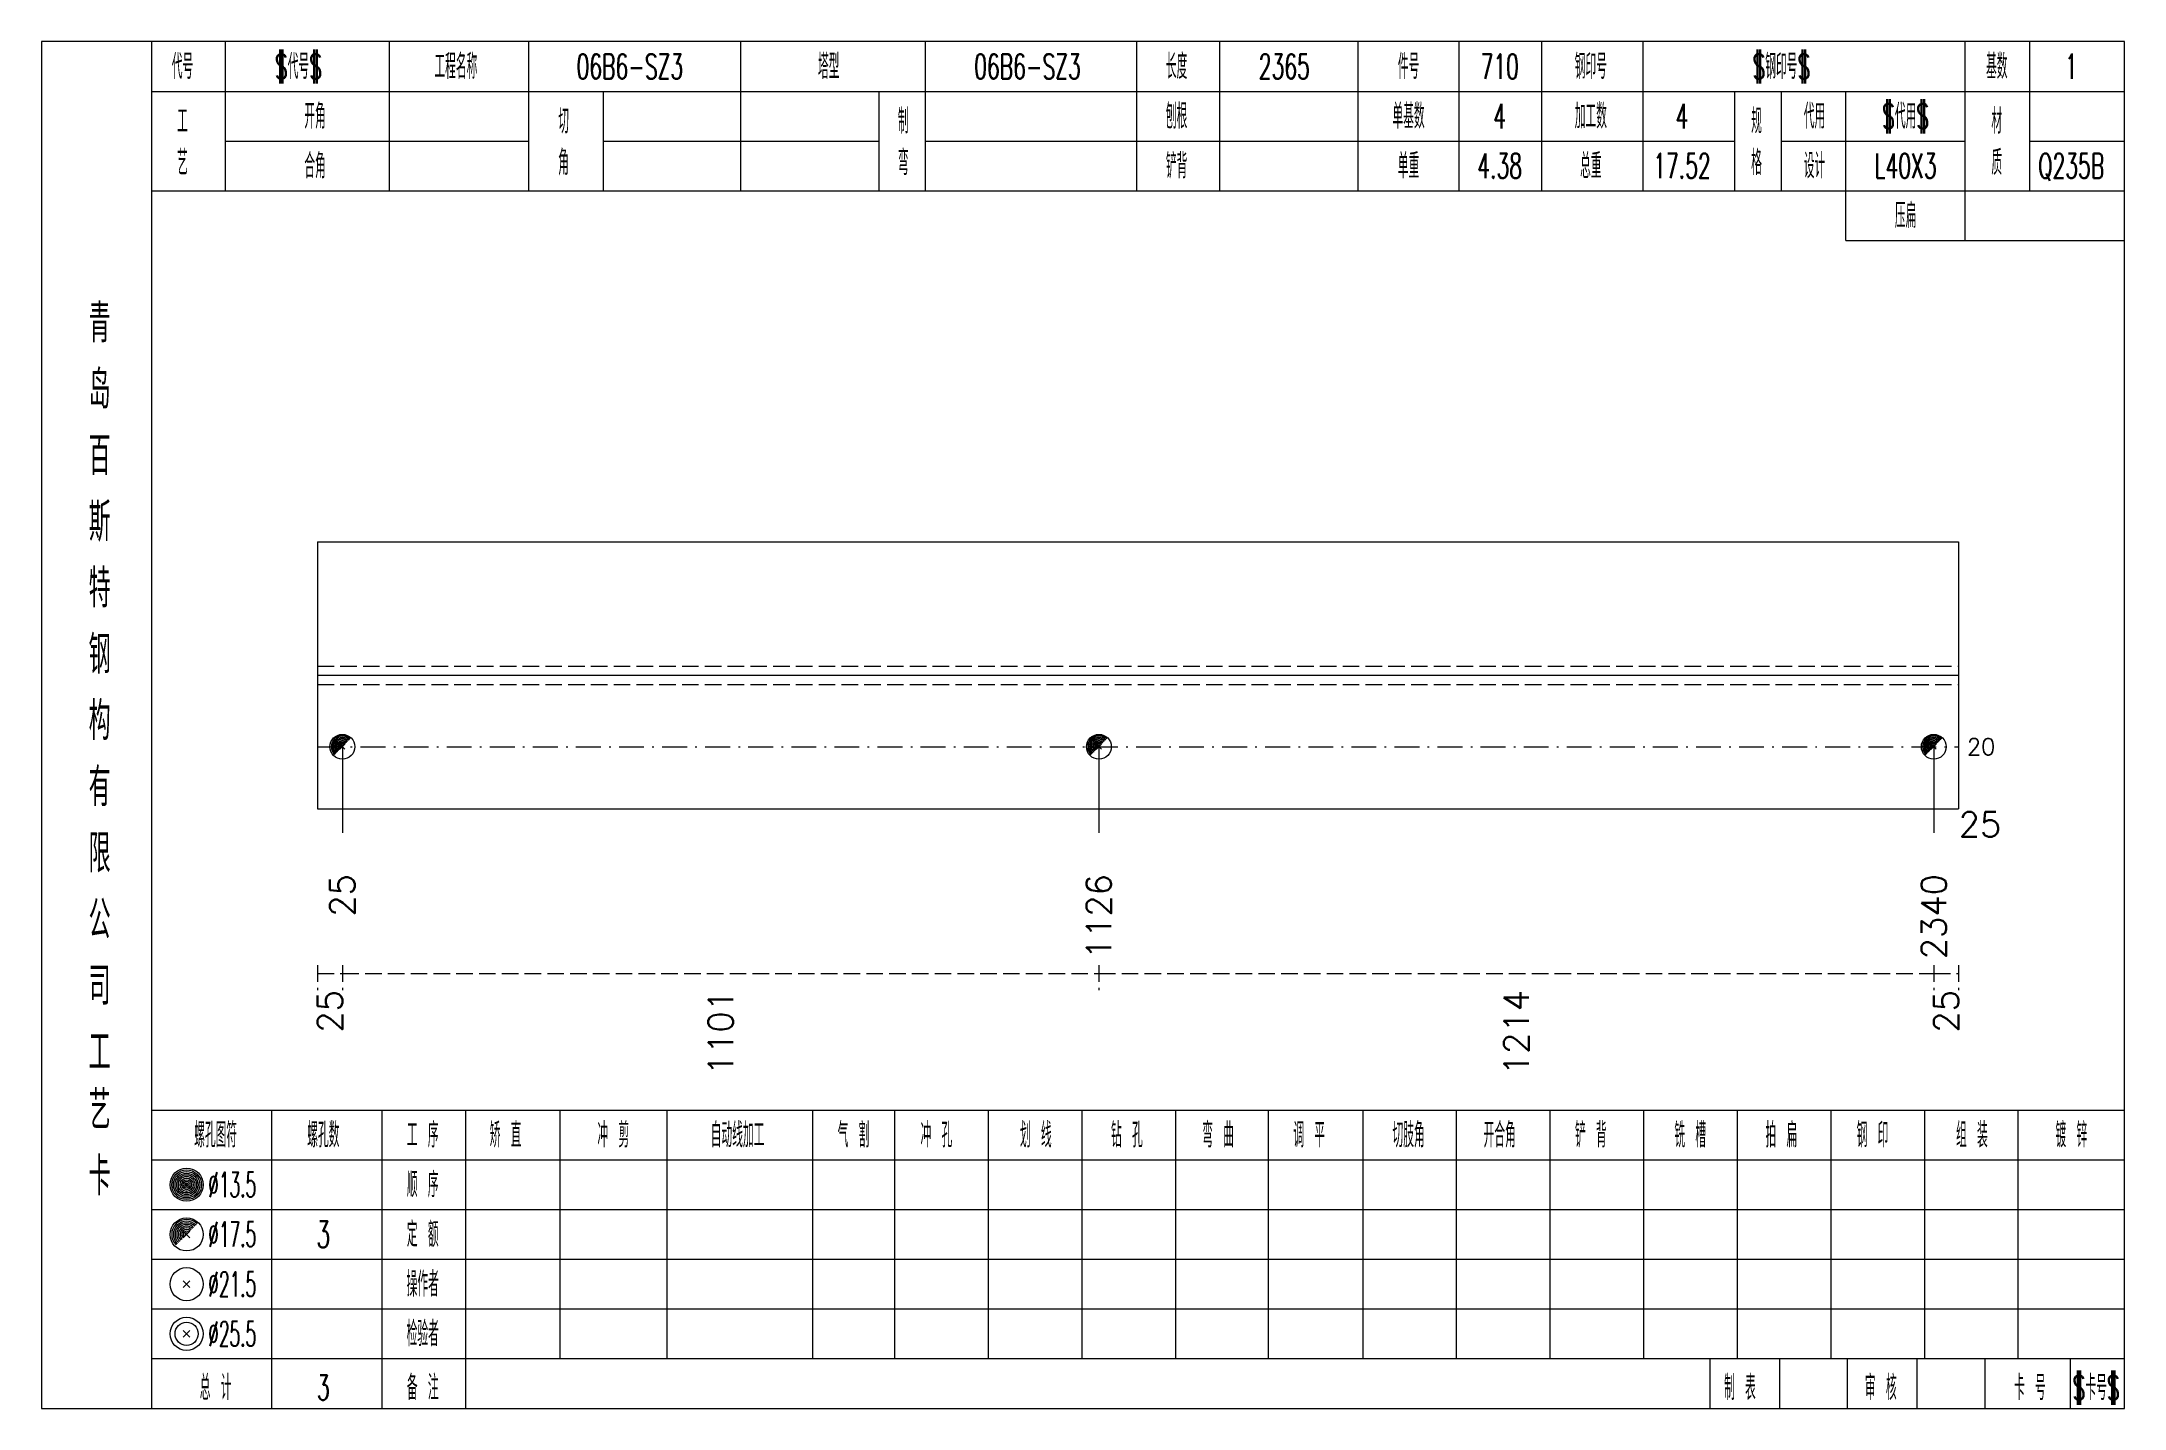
# Model space of a CAD drawing. Extents: x -533 to 8774, y 0 to 7979.
# Drawn here: x 3514 to 3765.4, y 2954.1 to 3119.1 of the extents above; entities that cross this region are included whole.
import ezdxf
from ezdxf.enums import TextEntityAlignment as Align

# ---------------------------------------------------------------- set-up
doc = ezdxf.new("R2010")
doc.units = 0
doc.header["$MEASUREMENT"] = 0
doc.linetypes.add('一点画线', pattern=[5.2, 3, -1, 0.2, -1])
doc.linetypes.add('虚线', pattern=[2.75, 2, -0.75])
doc.layers.get('0').update_dxf_attribs({"linetype": 'CONTINUOUS', "lineweight": 25})
for name, color, linetype, lineweight in [('1', 7, 'CONTINUOUS', 25), ('4', 7, 'CONTINUOUS', 25), ('5', 7, 'CONTINUOUS', 25)]:
    doc.layers.add(name, color=color, linetype=linetype, lineweight=lineweight)
doc.styles.get("Standard").update_dxf_attribs({"font": 'simplex.shx', "width": 0.7, "height": 3, "bigfont": 'gbhzfs.shx'})

msp = doc.modelspace()

# ---------------------------------------------------------------- texts
at = {"color": 7, "linetype": 'Continuous', "lineweight": 13}
msp.add_text('20', height=2, dxfattribs=at).set_placement((3746.4, 3033.93), align=Align.MIDDLE_LEFT)
at = {"color": 8, "linetype": 'Continuous', "lineweight": 9}
for s, p in [('1214', (3692.01, 3004.56)), ('25', (3548.8, 3004.56)), ('1101', (3595.96, 3004.56)), ('25', (3743.9, 3004.56))]:
    msp.add_text(s, height=3, rotation=90, dxfattribs=at).set_placement(p, align=Align.MIDDLE_RIGHT)
at = {"layer": '1', "color": 7, "linetype": 'Continuous', "lineweight": 13}
msp.add_text('25', height=3, dxfattribs=at).set_placement((3745.4, 3024.56), align=Align.MIDDLE_LEFT)
for s, p in [('25', (3550.3, 3018.56)), ('1126', (3641.62, 3018.56)), ('2340', (3742.4, 3018.56))]:
    msp.add_text(s, height=3, rotation=90, dxfattribs=at).set_placement(p, align=Align.MIDDLE_RIGHT)
at = {"layer": '4', "color": 1, "linetype": 'Continuous', "lineweight": 13}
for s, height, width, p in [('代号', 3, 0.6, (3531, 3116.06)), ('$代号$', 3, 0.6, (3545, 3116.06)), ('工程名称', 3, 0.6, (3564, 3116.06)), ('06B6-SZ3', 3, 0.6, (3585, 3116.06)), ('塔型', 3, 0.6, (3609, 3116.06)), ('06B6-SZ3', 3, 0.6, (3633, 3116.06)), ('长度', 3, 0.6, (3651, 3116.06)), ('2365', 3, 0.6, (3664, 3116.06)), ('件号', 3, 0.6, (3679, 3116.06)), ('710', 3, 0.6, (3690, 3116.06)), ('钢印号', 3, 0.6, (3701, 3116.06)), ('$钢印号$', 3, 0.6, (3724, 3116.06)), ('基数', 3, 0.6, (3750, 3116.06)), ('1', 3, 0.6, (3759, 3116.06)), ('工', 3, 0.6, (3531, 3109.46)), ('开角', 3, 0.6, (3547, 3110.06)), ('切', 3, 0.6, (3577, 3109.46)), ('制', 3, 0.6, (3618, 3109.46)), ('刨根', 3, 0.6, (3651, 3110.06)), ('单基数', 3, 0.6, (3679, 3110.06)), ('4', 3, 0.6, (3690, 3110.06)), ('加工数', 3, 0.6, (3701, 3110.06)), ('4', 3, 0.6, (3712, 3110.06)), ('规', 3, 0.6, (3721, 3109.46)), ('代用', 3, 0.6, (3728, 3110.06)), ('$代用$', 3, 0.6, (3739, 3110.06)), ('材', 3, 0.6, (3750, 3109.46)), ('艺', 3, 0.6, (3531, 3104.46)), ('合角', 3, 0.6, (3547, 3104.06)), ('角', 3, 0.6, (3577, 3104.46)), ('弯', 3, 0.6, (3618, 3104.46)), ('铲背', 3, 0.6, (3651, 3104.06)), ('单重', 3, 0.6, (3679, 3104.06)), ('4.38', 3, 0.6, (3690, 3104.06)), ('总重', 3, 0.6, (3701, 3104.06)), ('17.52', 3, 0.6, (3712, 3104.06)), ('格', 3, 0.6, (3721, 3104.46)), ('设计', 3, 0.6, (3728, 3104.06)), ('L40X3', 3, 0.6, (3739, 3104.06)), ('质', 3, 0.6, (3750, 3104.46)), ('Q235B', 3, 0.6, (3759, 3104.06)), ('压扁', 3, 0.6, (3739, 3098.06)), ('青', 4.6, 0.8, (3521, 3085.06)), ('岛', 4.6, 0.8, (3521, 3077.06)), ('百', 4.6, 0.8, (3521, 3069.06)), ('斯', 4.6, 0.8, (3521, 3061.06)), ('特', 4.6, 0.8, (3521, 3053.06)), ('钢', 4.6, 0.8, (3521, 3045.06)), ('构', 4.6, 0.8, (3521, 3037.06)), ('有', 4.6, 0.8, (3521, 3029.06)), ('限', 4.6, 0.8, (3521, 3021.06)), ('公', 4.6, 0.8, (3521, 3013.06)), ('司', 4.6, 0.8, (3521, 3005.06)), ('工', 4.6, 0.8, (3521, 2997.06)), ('艺', 4.6, 0.8, (3521, 2990.06)), ('螺孔图符', 3, 0.6, (3535, 2987.06)), ('螺孔数', 3, 0.6, (3548, 2987.06)), ('工 序', 3, 0.6, (3560, 2987.06)), ('矫 直', 3, 0.6, (3570, 2987.06)), ('冲 剪', 3, 0.6, (3583, 2987.06)), ('自动线加工', 3, 0.6, (3598, 2987.06)), ('气 割', 3, 0.6, (3612, 2987.06)), ('冲 孔', 3, 0.6, (3622, 2987.06)), ('划 线', 3, 0.6, (3634, 2987.06)), ('钻 孔', 3, 0.6, (3645, 2987.06)), ('弯 曲', 3, 0.6, (3656, 2987.06)), ('调 平', 3, 0.6, (3667, 2987.06)), ('切肢角', 3, 0.6, (3679, 2987.06)), ('开合角', 3, 0.6, (3690, 2987.06)), ('铲 背', 3, 0.6, (3701, 2987.06)), ('铣 槽', 3, 0.6, (3713, 2987.06)), ('拍 扁', 3, 0.6, (3724, 2987.06)), ('钢 印', 3, 0.6, (3735, 2987.06)), ('组 装', 3, 0.6, (3747, 2987.06)), ('镀 锌', 3, 0.6, (3759, 2987.06)), ('卡', 4.6, 0.8, (3521, 2982.06)), ('%%C13.5', 3, 0.5, (3537, 2981.06)), ('顺 序', 3, 0.6, (3560, 2981.06)), ('3', 3.2, 0.6, (3548, 2975.06)), ('定 额', 3, 0.6, (3560, 2975.06)), ('%%C17.5', 3, 0.5, (3537, 2975.06)), ('%%C21.5', 3, 0.5, (3537, 2969.06)), ('操作者', 3, 0.6, (3560, 2969.06)), ('%%C25.5', 3, 0.5, (3537, 2963.06)), ('检验者', 3, 0.6, (3560, 2963.06)), ('总 计', 3, 0.6, (3535, 2956.56)), ('3', 3, 0.6, (3548, 2956.56)), ('备 注', 3, 0.6, (3560, 2956.56)), ('制 表', 3, 0.6, (3719, 2956.56)), ('审 核', 3, 0.6, (3736, 2956.56)), ('卡 号', 3, 0.6, (3754, 2956.56)), ('$卡号$', 3, 0.6, (3762, 2956.56))]:
    msp.add_text(s, height=height, dxfattribs=dict(at, width=width)).set_placement(p, align=Align.MIDDLE_CENTER)

# ---------------------------------------------------------------- blocks, each defined once
blk = doc.blocks.new('孔17.5')
at = {"layer": '5', "color": 7, "linetype": 'Continuous', "lineweight": 0}
for p, q in [((-0.2, -0.2), (0.2, 0.2)), ((-0.2, 0.2), (0.2, -0.2))]:
    blk.add_line(p, q, dxfattribs=at)
at = {"layer": '5', "color": 7, "linetype": 'Continuous', "lineweight": 13}
blk.add_circle((0, 0), 1, dxfattribs=at)
for radius in [0.9, 0.8, 0.7, 0.6, 0.5, 0.4, 0.3, 0.2, 0.1]:
    blk.add_arc((0, 0), radius, 45, 225, dxfattribs=at)

# ---------------------------------------------------------------- linework, layer by layer
at = {"color": 7, "linetype": 'Continuous', "lineweight": 18}
for p, q in [((3547.3, 3058.68), (3547.3, 3026.43)), ((3547.3, 3058.68), (3745.4, 3058.68)), ((3745.4, 3058.68), (3745.4, 3026.43)), ((3547.3, 3042.56), (3745.4, 3042.56))]:
    msp.add_line(p, q, dxfattribs=at)
at = {"color": 1, "linetype": '虚线', "lineweight": 18}
for p, q in [((3547.3, 3043.68), (3745.4, 3043.68)), ((3547.3, 3041.43), (3745.4, 3041.43))]:
    msp.add_line(p, q, dxfattribs=at)
at = {"color": 3, "linetype": '一点画线', "lineweight": 13}
msp.add_line((3547.3, 3033.93), (3745.4, 3033.93), dxfattribs=at)
at = {"color": 7, "linetype": 'Continuous', "lineweight": 13}
for p, q in [((3550.3, 3033.93), (3550.3, 3023.56)), ((3641.62, 3033.93), (3641.62, 3023.56)), ((3742.4, 3033.93), (3742.4, 3023.56))]:
    msp.add_line(p, q, dxfattribs=at)
at = {"color": 8, "linetype": '虚线', "lineweight": 9}
for p, q in [((3547.3, 3007.56), (3547.3, 3004.56)), ((3550.3, 3007.56), (3550.3, 3004.56)), ((3550.3, 3007.56), (3550.3, 3004.56)), ((3641.62, 3007.56), (3641.62, 3004.56)), ((3641.62, 3007.56), (3641.62, 3004.56)), ((3742.4, 3007.56), (3742.4, 3004.56)), ((3742.4, 3007.56), (3742.4, 3004.56)), ((3745.4, 3007.56), (3745.4, 3004.56)), ((3547.3, 3006.56), (3550.3, 3006.56)), ((3550.3, 3006.56), (3641.62, 3006.56)), ((3641.62, 3006.56), (3742.4, 3006.56)), ((3742.4, 3006.56), (3745.4, 3006.56))]:
    msp.add_line(p, q, dxfattribs=at)
at = {"layer": '1', "color": 7, "linetype": 'Continuous', "lineweight": 18}
msp.add_line((3547.3, 3026.43), (3745.4, 3026.43), dxfattribs=at)
at = {"layer": '4', "color": 1, "linetype": 'Continuous', "lineweight": 18}
for p, q in [((3527.3, 2954.06), (3527.3, 3119.06)), ((3536.2, 3101.06), (3536.2, 3119.06)), ((3556, 3101.06), (3556, 3119.06)), ((3572.8, 3101.06), (3572.8, 3119.06)), ((3598.4, 3101.06), (3598.4, 3119.06)), ((3620.7, 3101.06), (3620.7, 3119.06)), ((3646.2, 3101.06), (3646.2, 3119.06)), ((3656.2, 3101.06), (3656.2, 3119.06)), ((3672.9, 3101.06), (3672.9, 3119.06)), ((3685.1, 3101.06), (3685.1, 3119.06)), ((3695.1, 3101.06), (3695.1, 3119.06)), ((3707.3, 3101.06), (3707.3, 3119.06)), ((3746.2, 3095.06), (3746.2, 3119.06)), ((3754, 3101.06), (3754, 3119.06)), ((3527.3, 3113.06), (3765.4, 3113.06)), ((3581.8, 3101.06), (3581.8, 3113.06)), ((3615.1, 3101.06), (3615.1, 3113.06)), ((3718.4, 3101.06), (3718.4, 3113.06)), ((3724, 3101.06), (3724, 3113.06)), ((3731.8, 3095.06), (3731.8, 3113.06)), ((3536.2, 3107.06), (3572.8, 3107.06)), ((3581.8, 3107.06), (3615.1, 3107.06)), ((3620.7, 3107.06), (3718.4, 3107.06)), ((3724, 3107.06), (3746.2, 3107.06)), ((3754, 3107.06), (3765.4, 3107.06)), ((3527.3, 3101.06), (3765.4, 3101.06)), ((3731.8, 3095.06), (3765.4, 3095.06)), ((3527.3, 2990.06), (3765.4, 2990.06)), ((3541.8, 2954.06), (3541.8, 2990.06)), ((3555.1, 2954.06), (3555.1, 2990.06)), ((3565.2, 2954.06), (3565.2, 2990.06)), ((3576.6, 2960.06), (3576.6, 2990.06)), ((3589.5, 2960.06), (3589.5, 2990.06)), ((3607.1, 2960.06), (3607.1, 2990.06)), ((3617, 2960.06), (3617, 2990.06)), ((3628.3, 2960.06), (3628.3, 2990.06)), ((3639.6, 2960.06), (3639.6, 2990.06)), ((3650.9, 2960.06), (3650.9, 2990.06)), ((3662.1, 2960.06), (3662.1, 2990.06)), ((3673.5, 2960.06), (3673.5, 2990.06)), ((3684.8, 2960.06), (3684.8, 2990.06)), ((3696.1, 2960.06), (3696.1, 2990.06)), ((3707.4, 2960.06), (3707.4, 2990.06)), ((3718.7, 2960.06), (3718.7, 2990.06)), ((3730, 2960.06), (3730, 2990.06)), ((3741.3, 2960.06), (3741.3, 2990.06)), ((3752.6, 2960.06), (3752.6, 2990.06)), ((3527.3, 2984.06), (3765.4, 2984.06)), ((3527.3, 2978.06), (3765.4, 2978.06)), ((3527.3, 2972.06), (3765.4, 2972.06)), ((3527.3, 2966.06), (3765.4, 2966.06)), ((3527.3, 2960.06), (3765.4, 2960.06)), ((3715.4, 2954.06), (3715.4, 2960.06)), ((3723.8, 2954.06), (3723.8, 2960.06)), ((3732, 2954.06), (3732, 2960.06)), ((3740.4, 2954.06), (3740.4, 2960.06)), ((3748.6, 2954.06), (3748.6, 2960.06)), ((3758.9, 2954.06), (3758.9, 2960.06))]:
    msp.add_line(p, q, dxfattribs=at)
at = {"layer": '4', "color": 7, "linetype": 'Continuous', "lineweight": 13}
for p, q in [((3531.3, 2980.86), (3531.7, 2981.26)), ((3531.7, 2980.86), (3531.3, 2981.26)), ((3531.1, 2968.66), (3531.9, 2969.46)), ((3531.9, 2968.66), (3531.1, 2969.46)), ((3531.1, 2962.66), (3531.9, 2963.46)), ((3531.9, 2962.66), (3531.1, 2963.46))]:
    msp.add_line(p, q, dxfattribs=at)
at = {"layer": '4', "color": 7, "linetype": 'Continuous', "lineweight": 0}
for p, q in [((3531.1, 2974.66), (3531.9, 2975.46)), ((3531.1, 2975.46), (3531.9, 2974.66))]:
    msp.add_line(p, q, dxfattribs=at)
at = {"layer": '4', "color": 1, "linetype": 'Continuous', "lineweight": 18}
msp.add_lwpolyline([(3514, 3119.06), (3514, 2954.06), (3765.4, 2954.06), (3765.4, 3119.06)], close=True, dxfattribs=at)
at = {"layer": '4', "color": 7, "linetype": 'Continuous', "lineweight": 13}
for centre, radius in [((3531.5, 2981.06), 2), ((3531.5, 2981.06), 1.8), ((3531.5, 2981.06), 1.6), ((3531.5, 2981.06), 1.4), ((3531.5, 2981.06), 1.2), ((3531.5, 2981.06), 1), ((3531.5, 2981.06), 0.8), ((3531.5, 2981.06), 0.6), ((3531.5, 2981.06), 0.4), ((3531.5, 2981.06), 0.2), ((3531.5, 2975.06), 2), ((3531.5, 2969.06), 2), ((3531.5, 2963.06), 2), ((3531.5, 2963.06), 1.4)]:
    msp.add_circle(centre, radius, dxfattribs=at)
for radius in [1.8, 1.6, 1.4, 1.2, 1, 0.8, 0.6, 0.4, 0.2]:
    msp.add_arc((3531.5, 2975.06), radius, 45, 225, dxfattribs=at)

# ---------------------------------------------------------------- block references
at = {"layer": '1', "color": 7, "linetype": 'Continuous', "lineweight": 13, "xscale": 1.5, "yscale": 1.5, "zscale": 1.5}
for p in [(3550.3, 3033.93), (3641.62, 3033.93), (3742.4, 3033.93)]:
    msp.add_blockref('孔17.5', p, dxfattribs=at)

msp.set_redraw_order([(e.dxf.handle, doc.entitydb.next_handle()) for e in msp.query("TEXT MTEXT ATTDEF DIMENSION ARC_DIMENSION")])  # texts and dimensions are drawn at this point

doc.saveas('drawing.dxf')
